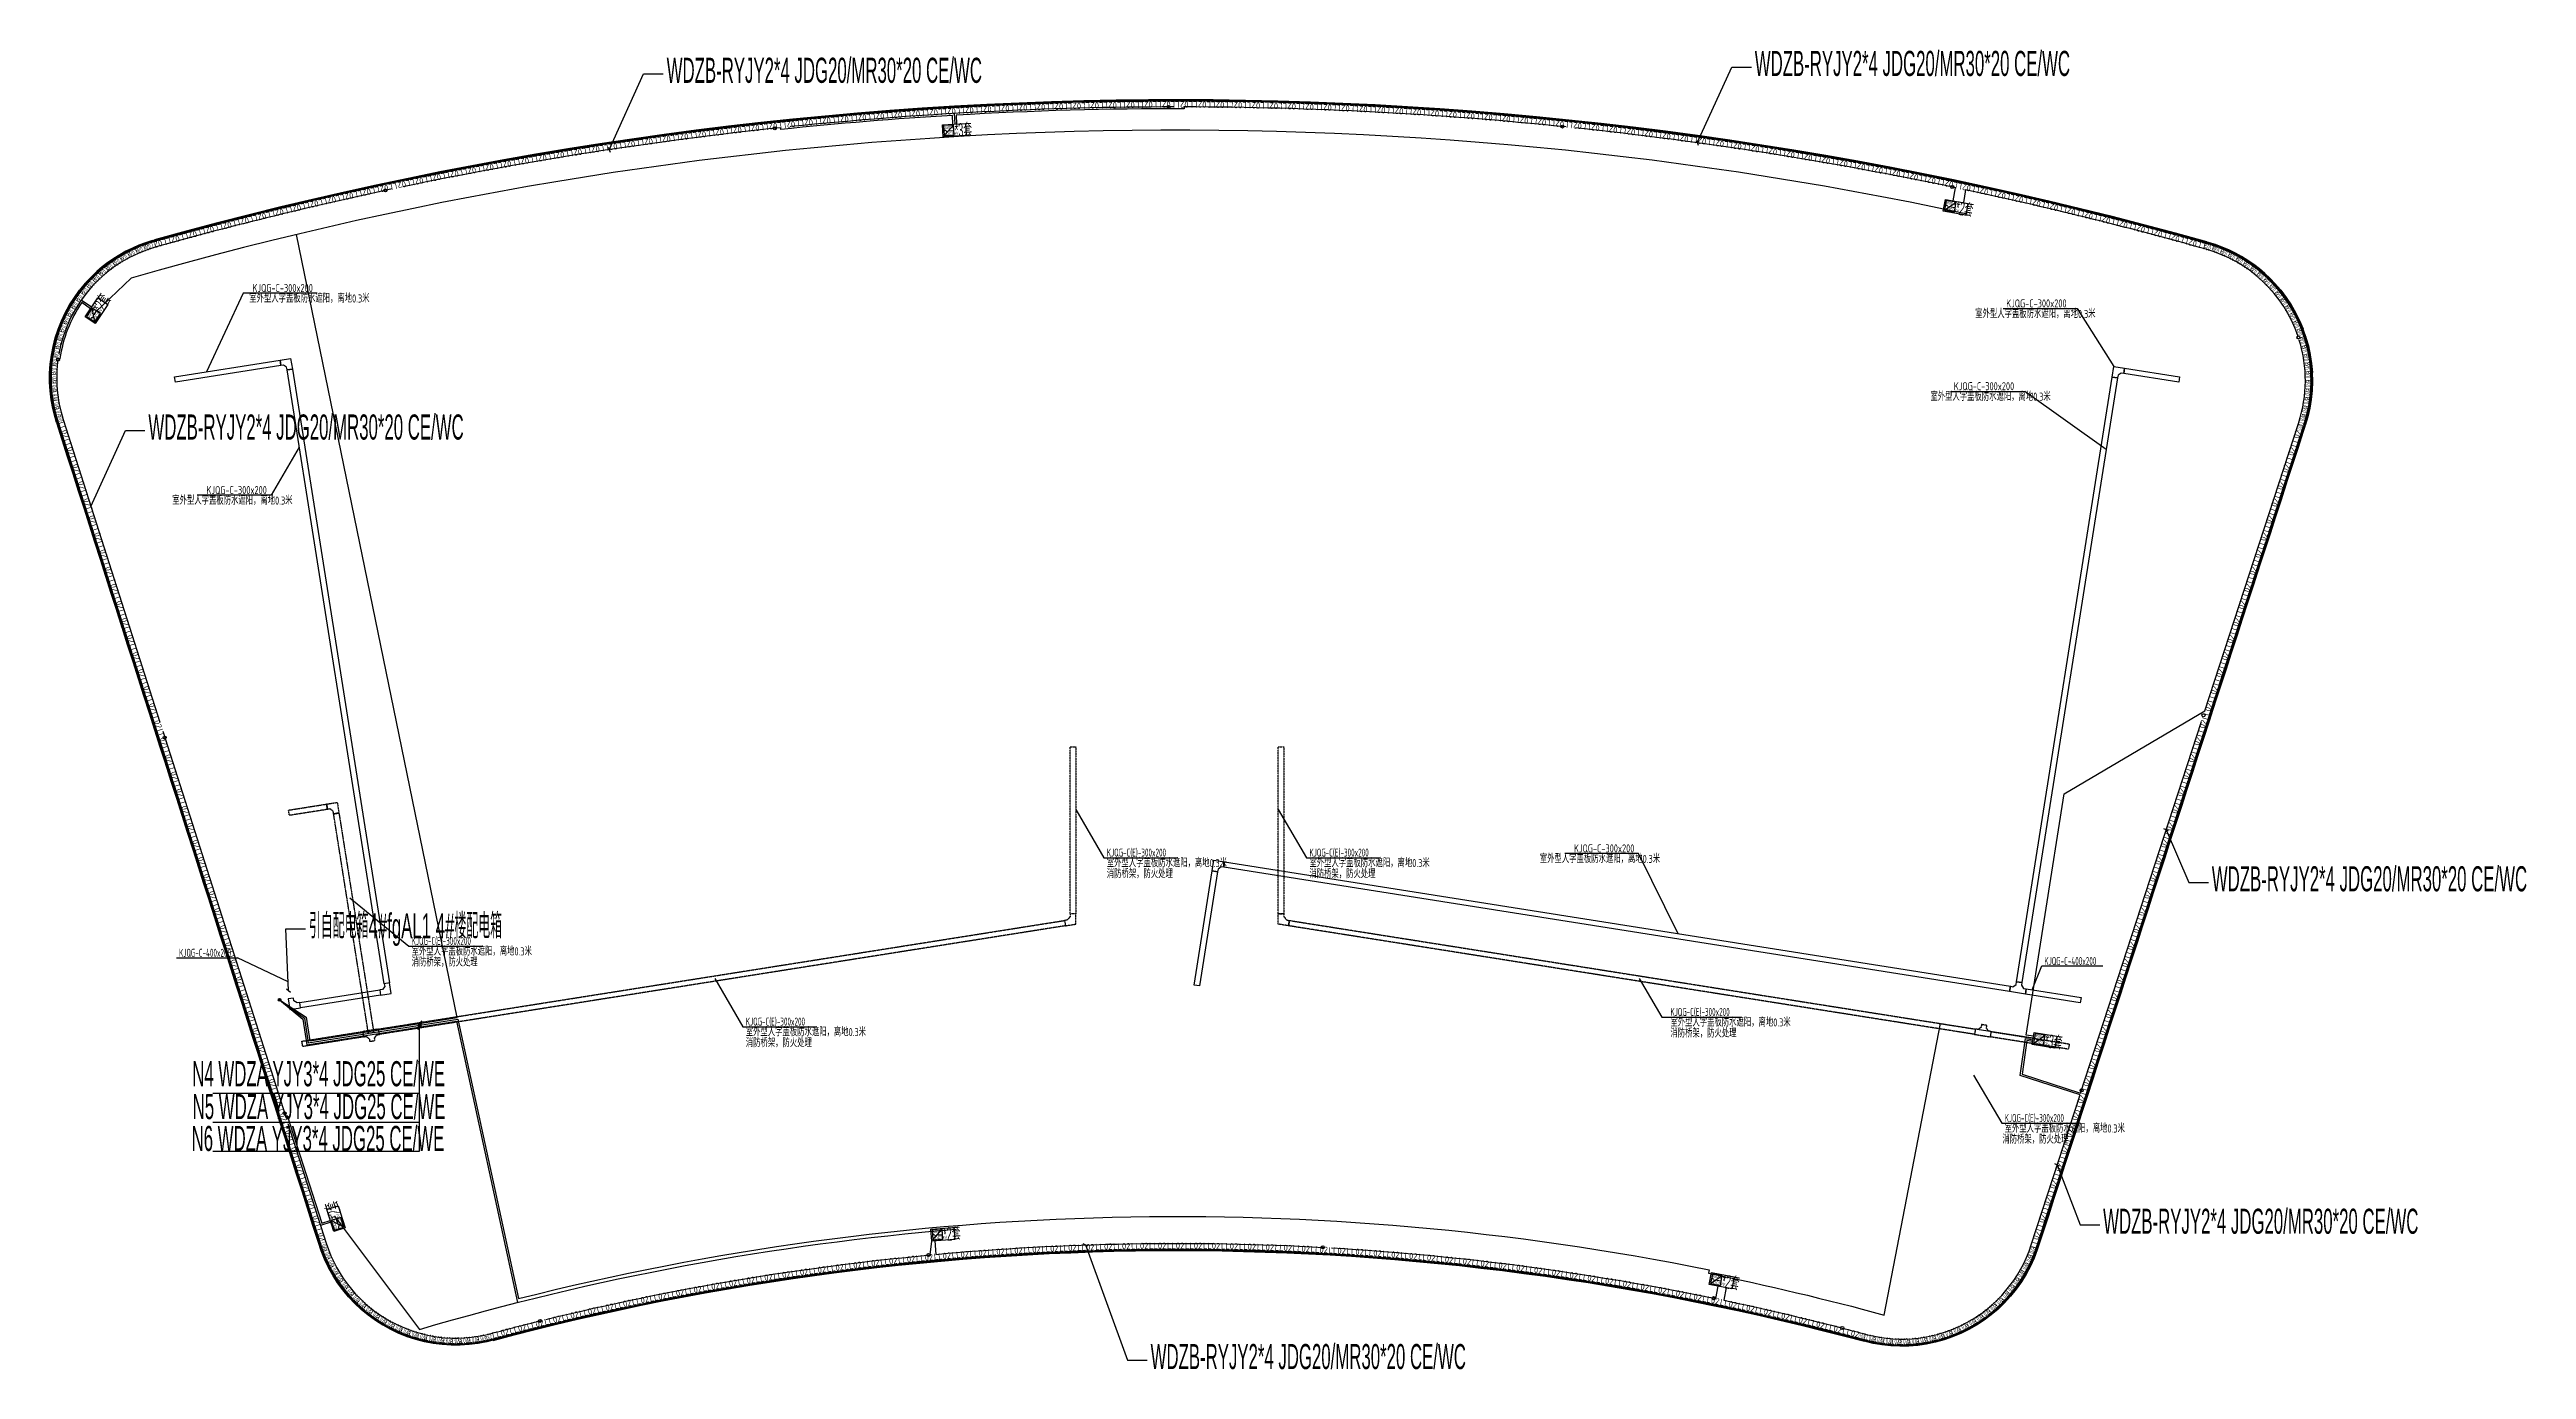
# Model space of a CAD drawing. Header units: inches. Extents: x -443710 to 794989, y 10730 to 123008.
# Drawn here: x 53232 to 191353, y 15478 to 89117 of the extents above; entities that cross this region are included whole.
import ezdxf
from ezdxf import colors
from ezdxf.entities.mleader import LeaderData, LeaderLine
from ezdxf.enums import TextEntityAlignment as Align
from ezdxf.math import Vec2, Vec3

# ---------------------------------------------------------------- set-up
doc = ezdxf.new("R2010")
doc.units = ezdxf.units.IN
doc.header["$MEASUREMENT"] = 0
doc.linetypes.add('DASH', pattern=[0.35, 0.25, -0.1])
doc.layers.get('0').update_dxf_attribs({"color": 253})
for name, color, linetype in [('0-L-灯具', 1, 'Continuous'), ('0-L-电箱', 90, 'Continuous'), ('0-LIGHT-TXT', 90, 'Continuous'), ('0-LL02', 1, 'Continuous'), ('0-开关电源', 3, 'Continuous'), ('CABLETRAY', 4, 'Continuous'), ('CABLETRAY_FIRE', 1, 'DASH'), ('LT-220V', 5, 'Continuous'), ('LT-24V', 4, 'Continuous'), ('电-电力-消防线槽标注', 41, 'Continuous'), ('电-电力-线槽标注', 225, 'Continuous')]:
    doc.layers.add(name, color=color, linetype=linetype)
doc.styles.add('-宋体', font='xd-hzs.shx', dxfattribs={"width": 0.8, "bigfont": 'xd-hztxt.shx'})
doc.styles.add('GBZITI', font='gbenor.shx', dxfattribs={"height": 350, "bigfont": 'gbcbig.shx'})
doc.styles.add('SMDEI', font='smsim.shx', dxfattribs={"width": 0.75, "bigfont": 'smfs.shx'})
doc.styles.get("Standard").update_dxf_attribs({"font": 'arial.ttf'})

msp = doc.modelspace()

# ---------------------------------------------------------------- texts
at = {"layer": '0-LIGHT-TXT', "color": 7, "style": 'SMDEI', "width": 0.5}
for s, p in [('WDZB-RYJY2*4 JDG20/MR30*20 CE/WC', (87646, 87258)), ('WDZB-RYJY2*4 JDG20/MR30*20 CE/WC', (148321, 87642)), ('WDZB-RYJY2*4 JDG20/MR30*20 CE/WC', (58745, 67356)), ('WDZB-RYJY2*4 JDG20/MR30*20 CE/WC', (173807, 42153)), ('引自配电箱4#fgAL1 4#楼配电箱', (67694, 39523)), ('N4 WDZA YJY3*4 JDG25 CE/WE', (61190, 31279)), ('N5 WDZA YJY3*4 JDG25 CE/WE', (61213, 29443)), ('N6 WDZA YJY3*4 JDG25 CE/WE', (61153, 27667)), ('WDZB-RYJY2*4 JDG20/MR30*20 CE/WC', (167746, 23048)), ('WDZB-RYJY2*4 JDG20/MR30*20 CE/WC', (114632, 15498))]:
    msp.add_text(s, height=1400, dxfattribs=at).set_placement(p)
for s, rotation, p in [('*3套', 3.31235, (103735, 84235)), ('*2套', 349.78068, (159479, 79928)), ('*2套', 56.17299, (56188, 74360)), ('*3套', 351, (164450, 33459)), ('*2套', 107.62603, (69562, 24033)), ('*2套', 4.49234, (103102, 22639)), ('*2套', 349.3421, (146435, 20050))]:
    msp.add_text(s, height=750, rotation=rotation, dxfattribs=at).set_placement(p)

# ---------------------------------------------------------------- blocks, each defined once
blk = doc.blocks.new('LL02')
at = {"layer": '0-LL02'}
for points in [[(-500, 80), (500, 80), (500, 0), (-500, 0)], [(-490, 70), (490, 70), (490, 10), (-490, 10)]]:
    blk.add_lwpolyline(points, close=True, dxfattribs=at)
for points in [[(-450, 16), (-450, 63), (-460, 45)], [(-450, 16), (-450, 63), (-440, 45)], [(-375, 16), (-375, 63), (-385, 45)], [(-375, 16), (-375, 63), (-365, 45)], [(-300, 16), (-300, 63), (-310, 45)], [(-300, 16), (-300, 63), (-290, 45)], [(-225, 16), (-225, 63), (-235, 45)], [(-225, 16), (-225, 63), (-215, 45)], [(-150, 16), (-150, 63), (-160, 45)], [(-150, 16), (-150, 63), (-140, 45)], [(-75, 16), (-75, 63), (-85, 45)], [(-75, 16), (-75, 63), (-65, 45)], [(0, 16), (0, 63), (-10, 45)], [(0, 16), (0, 63), (10, 45)], [(75, 16), (75, 63), (65, 45)], [(75, 16), (75, 63), (85, 45)], [(150, 16), (150, 63), (140, 45)], [(150, 16), (150, 63), (160, 45)], [(225, 16), (225, 63), (215, 45)], [(225, 16), (225, 63), (235, 45)], [(300, 16), (300, 63), (290, 45)], [(300, 16), (300, 63), (310, 45)], [(375, 16), (375, 63), (365, 45)], [(375, 16), (375, 63), (385, 45)], [(450, 16), (450, 63), (440, 45)], [(450, 16), (450, 63), (460, 45)]]:
    blk.add_lwpolyline(points, dxfattribs=at)
at = {"layer": '0-LL02', "style": 'GBZITI'}
blk.add_text('LL02', height=350, rotation=360, dxfattribs=at).set_placement((0, 271, 0), align=Align.MIDDLE_CENTER)
blk = doc.blocks.new('LL02a')
at = {"layer": '0-LL02'}
for points in [[(-250, 80), (250, 80), (250, 0), (-250, 0)], [(-240, 70), (240, 70), (240, 10), (-240, 10)]]:
    blk.add_lwpolyline(points, close=True, dxfattribs=at)
for points in [[(-225, 16), (-225, 63), (-235, 45)], [(-225, 16), (-225, 63), (-215, 45)], [(-150, 16), (-150, 63), (-160, 45)], [(-150, 16), (-150, 63), (-140, 45)], [(-75, 16), (-75, 63), (-85, 45)], [(-75, 16), (-75, 63), (-65, 45)], [(0, 16), (0, 63), (-10, 45)], [(0, 16), (0, 63), (10, 45)], [(75, 16), (75, 63), (65, 45)], [(75, 16), (75, 63), (85, 45)], [(150, 16), (150, 63), (140, 45)], [(150, 16), (150, 63), (160, 45)], [(225, 16), (225, 63), (215, 45)], [(225, 16), (225, 63), (235, 45)]]:
    blk.add_lwpolyline(points, dxfattribs=at)
at = {"layer": '0-LL02', "style": 'GBZITI', "width": 0.5}
blk.add_text('LL02a', height=350, rotation=360, dxfattribs=at).set_placement((0, 271, 0), align=Align.MIDDLE_CENTER)
blk = doc.blocks.new('LF01b')
at = {"layer": '0-LL02'}
for points in [[(-150, 80), (150, 80), (150, 0), (-150, 0)], [(-140, 70), (140, 70), (140, 10), (-140, 10)]]:
    blk.add_lwpolyline(points, close=True, dxfattribs=at)
for points in [[(-75, 16), (-75, 63), (-85, 45)], [(-75, 16), (-75, 63), (-65, 45)], [(0, 16), (0, 63), (-10, 45)], [(0, 16), (0, 63), (10, 45)], [(75, 16), (75, 63), (65, 45)], [(75, 16), (75, 63), (85, 45)]]:
    blk.add_lwpolyline(points, dxfattribs=at)
at = {"layer": '0-LL02', "style": 'GBZITI', "width": 0.28}
blk.add_text('LL02b', height=350, rotation=360, dxfattribs=at).set_placement((0, 271, 0), align=Align.MIDDLE_CENTER)
blk = doc.blocks.new('LEDDR01')
at = {"layer": '0-开关电源'}
for p, q in [((-224, 0), (224, 448)), ((19, 205), (198, 205))]:
    blk.add_line(p, q, dxfattribs=at)
blk.add_lwpolyline([(-224, 0), (224, 0), (224, 448), (-224, 448)], close=True, dxfattribs=at)
for centre, start, end in [((-171, 187), 19.47122, 160.52878), ((-81, 219), 199.47122, 340.52878)]:
    blk.add_arc(centre, 47.5, start, end, dxfattribs=at)
at = {"color": 3}
for s, p in [('350W', (-219, 302)), ('DC24V', (-122, 21))]:
    blk.add_text(s, height=120, dxfattribs=at).set_placement(p)
blk = doc.blocks.new('引入')
at = {"layer": '0-L-电箱', "lineweight": -2}
h = blk.add_hatch(color=256, dxfattribs=at)
h.dxf.hatch_style = 1
h.paths.add_polyline_path([(-75, 0, 1), (75, 0, 1)])
blk.add_lwpolyline([(709, -533, 0, 0, 0), (432, -324, 200, 0, 0), (0, 0, 0, 0, 0)], format="xyseb", dxfattribs=at)
blk.add_circle((0, 0), 75, dxfattribs=at)
blk = doc.blocks.new('_Oblique')
at = {"color": 0, "linetype": 'ByBlock', "lineweight": -2}
blk.add_line((-0.5, -0.5), (0.5, 0.5), dxfattribs=at)
blk = doc.blocks.new('A$C57f8a58f')
at = {"layer": 'CABLETRAY'}
for p, q in [((-89544, 44028), (-83660, 44960)), ((-83613, 44663), (-89497, 43731)), ((-83660, 44960), (-83067, 45053)), ((-83660, 44960), (-83613, 44663)), ((-83613, 44663), (-83660, 44960)), ((-83465, 44687), (-83613, 44663)), ((-83293, 44562), (-83465, 44687)), ((-83270, 44414), (-83293, 44562)), ((-83270, 44414), (-82973, 44461)), ((-82973, 44461), (-83270, 44414)), ((-77846, 10171), (-83270, 44414)), ((-83067, 45053), (-82973, 44461)), ((-82973, 44461), (-77550, 10218)), ((18514, 44014), (18608, 44606)), ((18608, 44606), (19201, 44512)), ((19006, 44240), (18834, 44115)), ((19154, 44216), (19006, 44240)), ((19154, 44216), (19201, 44512)), ((19201, 44512), (19154, 44216)), ((22215, 43731), (19154, 44216)), ((19201, 44512), (22262, 44028)), ((-89497, 43731), (-89544, 44028)), ((13171, 10278), (18514, 44014)), ((18810, 43967), (13467, 10231)), ((18810, 43967), (18514, 44014)), ((18514, 44014), (18810, 43967)), ((18834, 44115), (18810, 43967)), ((22262, 44028), (22215, 43731)), ((-31672, 16469), (-31579, 17062)), ((-31579, 17062), (-30986, 16968)), ((-31181, 16695), (-31353, 16570)), ((-31033, 16672), (-31181, 16695)), ((-31033, 16672), (-30986, 16968)), ((-30986, 16968), (-31033, 16672)), ((12781, 9732), (-31033, 16672)), ((-30986, 16968), (12828, 10029)), ((-32682, 10095), (-31672, 16469)), ((-31376, 16422), (-32386, 10048)), ((-31672, 16469), (-31376, 16422)), ((-31376, 16422), (-31672, 16469)), ((-31353, 16570), (-31376, 16422)), ((-82562, 9121), (-78096, 9828)), ((-77947, 9851), (-78096, 9828)), ((-78096, 9828), (-78049, 9532)), ((-78096, 9828), (-78049, 9532)), ((-77823, 10023), (-77947, 9851)), ((-77550, 10218), (-77846, 10171)), ((-77550, 10218), (-77846, 10171)), ((-77846, 10171), (-77823, 10023)), ((-77456, 9626), (-77550, 10218)), ((-32386, 10048), (-32682, 10095)), ((12828, 10029), (12781, 9732)), ((12781, 9732), (12828, 10029)), ((13670, 9592), (12781, 9732)), ((12828, 10029), (12976, 10005)), ((12976, 10005), (13147, 10130)), ((13147, 10130), (13171, 10278)), ((13467, 10231), (13171, 10278)), ((13171, 10278), (13467, 10231)), ((13467, 10231), (13444, 10083)), ((13444, 10083), (13568, 9911)), ((13568, 9911), (13717, 9888)), ((13670, 9592), (13717, 9888)), ((13717, 9888), (13670, 9592)), ((13717, 9888), (16774, 9404)), ((-82905, 9370), (-83201, 9323)), ((-83201, 9323), (-83108, 8730)), ((-83108, 8730), (-82515, 8824)), ((-82882, 9222), (-82905, 9370)), ((-82710, 9097), (-82882, 9222)), ((-82562, 9121), (-82710, 9097)), ((-82515, 8824), (-82562, 9121)), ((-82515, 8824), (-82562, 9121)), ((-78049, 9532), (-82515, 8824)), ((-78049, 9532), (-77456, 9626)), ((16727, 9107), (13670, 9592)), ((16774, 9404), (16727, 9107))]:
    blk.add_line(p, q, dxfattribs=at)
at = {"layer": 'CABLETRAY_FIRE'}
for p, q in [((-39591, 14073), (-39591, 23387)), ((-39591, 23387), (-39291, 23387)), ((-39291, 23387), (-39291, 14073)), ((-27991, 14073), (-27991, 23387)), ((-27991, 23387), (-27691, 23387)), ((-27991, 14073), (-27991, 23387)), ((-27991, 23387), (-27691, 23387)), ((-27691, 23387), (-27691, 14073)), ((-27691, 23387), (-27691, 14073)), ((-83184, 19857), (-81061, 20194)), ((-83137, 19561), (-83184, 19857)), ((-81014, 19897), (-83137, 19561)), ((-81061, 20194), (-80468, 20287)), ((-81061, 20194), (-81014, 19897)), ((-81014, 19897), (-81061, 20194)), ((-80866, 19921), (-81014, 19897)), ((-80694, 19796), (-80866, 19921)), ((-80671, 19648), (-80694, 19796)), ((-80671, 19648), (-80374, 19695)), ((-80374, 19695), (-80671, 19648)), ((-78731, 7400), (-80671, 19648)), ((-80468, 20287), (-80374, 19695)), ((-80374, 19695), (-78435, 7447)), ((-39591, 13923), (-39761, 13724)), ((-39291, 14073), (-39591, 14073)), ((-39291, 14073), (-39591, 14073)), ((-39591, 14073), (-39591, 13923)), ((-39291, 13495), (-39291, 14073)), ((-27691, 14073), (-27991, 14073)), ((-27991, 13495), (-27991, 14073)), ((-27991, 14073), (-27691, 14073)), ((-27691, 14073), (-27991, 14073)), ((-27991, 13495), (-27991, 14073)), ((-27991, 14073), (-27691, 14073)), ((-27691, 14073), (-27691, 13923)), ((-27691, 14073), (-27691, 13923)), ((-27691, 13923), (-27521, 13724)), ((-27691, 13923), (-27521, 13724)), ((-78162, 7642), (-39909, 13701)), ((-39862, 13404), (-78115, 7346)), ((-39761, 13724), (-39909, 13701)), ((-39909, 13701), (-39862, 13404)), ((-39909, 13701), (-39862, 13404)), ((-39862, 13404), (-39291, 13495)), ((-27420, 13404), (-27991, 13495)), ((-27420, 13404), (-27991, 13495)), ((-27521, 13724), (-27373, 13701)), ((-27521, 13724), (-27373, 13701)), ((-27373, 13701), (-27420, 13404)), ((-27373, 13701), (-27420, 13404)), ((-27420, 13404), (-27373, 13701)), ((10833, 7346), (-27420, 13404)), ((-27373, 13701), (10879, 7642)), ((-82440, 6964), (-79051, 7501)), ((-82393, 6668), (-82440, 6964)), ((-79004, 7205), (-82393, 6668)), ((-78162, 7642), (-79051, 7501)), ((-79051, 7501), (-79004, 7205)), ((-79051, 7501), (-79004, 7205)), ((-79004, 7205), (-78856, 7229)), ((-78856, 7229), (-78684, 7104)), ((-78435, 7447), (-78731, 7400)), ((-78684, 7104), (-78660, 6956)), ((-78660, 6956), (-78364, 7003)), ((-78388, 7151), (-78263, 7322)), ((-78364, 7003), (-78388, 7151)), ((-78263, 7322), (-78115, 7346)), ((-78115, 7346), (-78162, 7642)), ((-78115, 7346), (-78162, 7642)), ((10879, 7642), (10833, 7346)), ((10879, 7642), (10833, 7346)), ((10833, 7346), (11721, 7205)), ((11028, 7619), (10879, 7642)), ((11199, 7743), (11028, 7619)), ((11223, 7892), (11199, 7743)), ((11519, 7845), (11223, 7892)), ((11496, 7696), (11519, 7845)), ((11620, 7525), (11496, 7696)), ((11768, 7501), (11620, 7525)), ((11721, 7205), (11768, 7501)), ((11721, 7205), (11768, 7501)), ((16067, 6517), (11721, 7205)), ((11768, 7501), (16114, 6813)), ((16114, 6813), (16067, 6517))]:
    blk.add_line(p, q, dxfattribs=at)
at = {"layer": '电-电力-消防线槽标注'}
for p, q in [((-39291, 19887), (-37721, 17202)), ((-27991, 19887), (-26421, 17202)), ((-37721, 17202), (-33601, 17202)), ((-26421, 17202), (-22301, 17202)), ((-79776, 14958), (-76484, 12273)), ((-76484, 12273), (-72363, 12273)), ((-59422, 10458), (-57851, 7773)), ((-7861, 10458), (-6606, 8313)), ((-6606, 8313), (-2170, 8313)), ((-57851, 7773), (-53731, 7773)), ((10777, 5078), (12347, 2393)), ((12347, 2393), (16467, 2393))]:
    blk.add_line(p, q, dxfattribs=at)
at = {"layer": '电-电力-线槽标注'}
for p, q in [((-85712, 48699), (-87766, 44309)), ((-81592, 48699), (-85712, 48699)), ((12434, 47837), (16554, 47837)), ((16554, 47837), (18608, 44606)), ((9511, 43219), (13631, 43219)), ((18179, 39978), (13631, 43219)), ((-82588, 40111), (-84158, 37426)), ((-84158, 37426), (-88279, 37426)), ((-7901, 17435), (-12021, 17435)), ((-5704, 12964), (-7901, 17435)), ((-89429, 11624), (-86026, 11624)), ((-83202, 10286), (-86026, 11624)), ((14041, 9826), (14589, 11164)), ((14589, 11164), (17992, 11164))]:
    blk.add_line(p, q, dxfattribs=at)
at = {"layer": '电-电力-消防线槽标注', "style": '-宋体'}
for s, width, p in [('室外型人字盖板防水遮阳，离地0.3米', 0.7, (-37557, 16678)), ('KJQG-C(E)-300x200', 0.6, (-37557, 17264)), ('室外型人字盖板防水遮阳，离地0.3米', 0.7, (-26257, 16678)), ('KJQG-C(E)-300x200', 0.6, (-26257, 17264)), ('消防桥架，防火处理', 0.7, (-37557, 16068)), ('消防桥架，防火处理', 0.7, (-26257, 16068)), ('KJQG-C(E)-300x200', 0.6, (-76320, 12335)), ('消防桥架，防火处理', 0.7, (-76320, 11139)), ('室外型人字盖板防水遮阳，离地0.3米', 0.7, (-76320, 11749)), ('KJQG-C(E)-300x200', 0.6, (-57688, 7835)), ('室外型人字盖板防水遮阳，离地0.3米', 0.7, (-6127, 7788)), ('KJQG-C(E)-300x200', 0.6, (-6127, 8375)), ('消防桥架，防火处理', 0.7, (-57688, 6639)), ('室外型人字盖板防水遮阳，离地0.3米', 0.7, (-57688, 7249)), ('消防桥架，防火处理', 0.7, (-6127, 7178)), ('KJQG-C(E)-300x200', 0.6, (12511, 2455)), ('消防桥架，防火处理', 0.7, (12386, 1257, -600)), ('室外型人字盖板防水遮阳，离地0.3米', 0.7, (12511, 1869))]:
    blk.add_text(s, height=450, rotation=0, dxfattribs=dict(at, width=width)).set_placement(p)
at = {"layer": '电-电力-线槽标注', "style": '-宋体', "width": 0.7}
for s, p in [('室外型人字盖板防水遮阳，离地0.3米', (-85375, 48174)), ('KJQG-C-300x200', (-85196, 48761)), ('KJQG-C-300x200', (12597, 47900)), ('室外型人字盖板防水遮阳，离地0.3米', (10871, 47313)), ('室外型人字盖板防水遮阳，离地0.3米', (8372, 42695)), ('KJQG-C-300x200', (9675, 43281)), ('室外型人字盖板防水遮阳，离地0.3米', (-89668, 36901)), ('KJQG-C-300x200', (-87763, 37488)), ('室外型人字盖板防水遮阳，离地0.3米', (-13410, 16910)), ('KJQG-C-300x200', (-11505, 17497))]:
    blk.add_text(s, height=450, dxfattribs=at).set_placement(p)
at = {"layer": '电-电力-线槽标注', "style": '-宋体', "width": 0.6}
for p in [(-89291, 11672), (14726, 11212)]:
    blk.add_text('KJQG-C-400x200', height=450, rotation=0, dxfattribs=at).set_placement(p)

# ---------------------------------------------------------------- linework, layer by layer
at = {"color": 4}
for points in [[(173531, 78380, 0.1376421), (59090, 78496, 0.1377205)], [(58975, 78464, 0.4209192), (53610, 68356, 0.4244115)], [(179016, 68140, 0.4269567), (173614, 78356)], [(77966, 17102, -0.1317724), (154436, 17049, 34359738368000.578125)]]:
    msp.add_lwpolyline(points, format="xyb", dxfattribs=at)
for points in [[(53634, 68295), (53634, 68295), (68224, 22566)], [(164073, 22156), (179016, 68140)]]:
    msp.add_lwpolyline(points, dxfattribs=at)
at = {"layer": '0-LIGHT-TXT', "color": 7}
for points in [[(103025, 84916), (104302, 84990), (104341, 84319), (103064, 84245)], [(158948, 80756), (160208, 80529), (160089, 79868), (158829, 80095)], [(55217, 74205), (55929, 75268), (56487, 74894), (55775, 73831)], [(163901, 34276), (165165, 34075), (165060, 33412), (163796, 33612)], [(69078, 23176), (68690, 24396), (69331, 24599), (69718, 23380)], [(102378, 23305), (103654, 23405), (103707, 22736), (102431, 22635)], [(145911, 20881), (147168, 20645), (147044, 19985), (145787, 20221)]]:
    msp.add_lwpolyline(points, close=True, dxfattribs=at)
for points in [[(73989, 34924), (73748, 34645)], [(73989, 34823), (73748, 34544)], [(73989, 34723), (73748, 34444)], [(73868, 27654), (73868, 27654), (73868, 34784)], [(62337, 30885), (73868, 30885)], [(62337, 29270), (73868, 29270)], [(62337, 27654), (73868, 27654)]]:
    msp.add_lwpolyline(points, dxfattribs=at)
at = {"layer": '0-LL02', "color": 4}
for points in [[(115937, 85914, 0.0253285), (94561, 84814, 0.0253285)], [(137803, 84797, 0.0252347), (116508, 85914), (116508, 85814, 0.0150672), (103781, 85454), (103809, 84961)], [(103610, 84950), (103581, 85443, 0.0113539), (94018, 84657), (94008, 84756, 0.0252364), (72938, 81460, 0.0252364)], [(159389, 80677), (159521, 81407, 0.0253971), (138320, 84743, 0.0253971)], [(72344, 81336, 0.016027), (59185, 78108, 0.287139), (53754, 72147, 0.287139)], [(178618, 73113, 0.2467315), (173487, 77977, 0.0163343), (160081, 81289), (159952, 80575)], [(55516, 74655), (55024, 74998, 0.1133896), (53809, 71867), (53711, 71881)], [(53711, 71881, 0.1137855), (53991, 68478), (59383, 51584)], [(66525, 29205), (68658, 22520, 0.4003466), (77862, 17488, -0.0047964), (80612, 18196, -0.0047964)], [(80903, 18267, -0.0370525), (102337, 21866), (102431, 22635)], [(102595, 22648), (102654, 21902, -0.0365968), (124287, 22288, -0.0365968)], [(124722, 22263, -0.0365552), (146147, 19432), (146278, 20129)], [(146732, 20043), (146599, 19338, -0.0112477), (153082, 17820)]]:
    msp.add_lwpolyline(points, format="xyb", dxfattribs=at)
for points in [[(103675, 85548), (103710, 84956)], [(55573, 74737), (54999, 75137)], [(59542, 51086), (66391, 29624), (66486, 29655), (68408, 23634), (68884, 23786)], [(68914, 23691), (68343, 23508)]]:
    msp.add_lwpolyline(points, dxfattribs=at)
at = {"layer": '0-LL02'}
for centre in [(115633, 85914), (93676, 84721), (137596, 84819), (159327, 81448), (71961, 81254), (53701, 71811), (178638, 73052), (173342, 51973), (59654, 50733), (166544, 31050), (66343, 29774), (124228, 22291), (102252, 21864), (146024, 19458), (80582, 18188), (153201, 17789)]:
    msp.add_circle(centre, 85.7, dxfattribs=at)
at = {"layer": 'LT-220V'}
for points in [[(160173, 79940, 0.1237801), (57781, 76357), (55839, 74497)], [(66062, 36106), (67448, 35082), (67654, 33705), (76002, 35019), (79382, 19434, -0.1124564), (145772, 21041), (145732, 20845, -0.0168705), (155531, 18514), (158676, 34786), (163853, 33974)], [(69122, 24033), (73866, 17715, -0.0510942), (103782, 23305)]]:
    msp.add_lwpolyline(points, format="xyb", dxfattribs=at)
for points in [[(66062, 36106), (67541, 35138), (67738, 33819), (75964, 35114), (66997, 78795)], [(66062, 36106), (67356, 35026), (67570, 33590), (75925, 34906), (79327, 19217)]]:
    msp.add_lwpolyline(points, dxfattribs=at)
at = {"layer": 'LT-24V', "color": 4}
for points in [[(163868, 34072), (163447, 34138), (165565, 47591), (173425, 52227), (178652, 68314, 0.1547581), (178684, 72908, 0.1547581)], [(153201, 17789, -0.0023402), (154540, 17436, 0.3992271), (163742, 22426), (166461, 30794), (163116, 31881), (163416, 33940), (163838, 33875)]]:
    msp.add_lwpolyline(points, format="xyb", dxfattribs=at)
msp.add_lwpolyline([(163820, 33776), (163498, 33826), (163227, 31950), (166492, 30889), (173227, 51620)], dxfattribs=at)

# ---------------------------------------------------------------- block references
msp.add_blockref('A$C57f8a58f', (149744, 26827))
at = {"layer": '0-L-灯具', "rotation": 82.90987147356023}
msp.add_blockref('引入', (66062, 36106), dxfattribs=at)
at = {"layer": '0-LL02'}
for name, p, rotation in [('LL02', (98778, 85604), 184.6926367240604), ('LL02', (99775, 85683), 184.422114213583), ('LL02', (100772, 85758), 184.1515917031055), ('LL02', (101770, 85828), 183.8810691926281), ('LL02', (102768, 85893), 183.6105466821506), ('LL02', (103766, 85954), 183.3400241716719), ('LL02', (104764, 86010), 183.0695016611943), ('LL02', (105763, 86061), 182.7989791507169), ('LL02', (106762, 86107), 182.5284566402381), ('LL02', (107761, 86149), 182.257934129758), ('LL02', (108760, 86186), 181.9874116192792), ('LL02', (109760, 86218), 181.716889108803), ('LL02', (110759, 86246), 181.4463665983256), ('LL02', (111759, 86269), 181.175844087848), ('LL02', (112759, 86287), 180.9053215773693), ('LL02', (113759, 86300), 180.6347990668918), ('LL02', (114759, 86309), 180.3642765564171), ('LL02', (115759, 86313), 180.0937540459396), ('LL02', (116759, 86312), 179.8232315354608), ('LL02', (117759, 86307), 179.5527090249821), ('LL02', (118759, 86297), 179.2821865145019), ('LL02', (119759, 86282), 179.0116640040231), ('LL02', (120759, 86262), 178.7411414935456), ('LL02', (121758, 86238), 178.4706189830117), ('LL02', (122758, 86209), 178.2000964725329), ('LL02', (123757, 86175), 177.929573962054), ('LL02', (124756, 86137), 177.6590514515766), ('LL02', (125756, 86093), 177.3885289410978), ('LL02', (126754, 86045), 177.118006430619), ('LL02', (127753, 85993), 176.8474839201402), ('LL02', (128751, 85935), 176.5769614096614), ('LL02', (129749, 85873), 176.3064388991826), ('LL02', (130747, 85807), 176.0359163887024), ('LL02', (131745, 85735), 175.765393878225), ('LL02', (132742, 85659), 175.4948713677475), ('LL02', (86853, 84284), 187.9389068497831), ('LL02', (87844, 84420), 187.6683843393057), ('LL02', (88835, 84551), 187.3978618288296), ('LL02', (89827, 84677), 187.1273393183549), ('LL02', (90819, 84799), 186.8568168078787), ('LL02', (91813, 84916), 186.5862942974013), ('LL02', (92806, 85028), 186.3157717869238), ('LL02', (93800, 85136), 186.0452492764437), ('LL02', (94795, 85239), 185.7747267659649), ('LL02', (95790, 85337), 185.5042042554888), ('LL02', (96786, 85431), 185.233681745014), ('LL02', (97782, 85520), 184.9631592345379), ('LL02', (133738, 85578), 175.2243488572687), ('LL02', (134735, 85492), 174.9538263467912), ('LL02', (135731, 85402), 174.6833038363151), ('LL02', (136726, 85307), 174.4127813258377), ('LL02', (137721, 85207), 174.1422588153602), ('LL02', (138716, 85103), 173.8717363048828), ('LL02', (139710, 84994), 173.601213794404), ('LL02', (140703, 84880), 173.3306912839238), ('LL02', (141696, 84761), 173.0601687734463), ('LL02', (142689, 84638), 172.7896462629676), ('LL02', (143680, 84510), 172.5191237524874), ('LL02', (144671, 84378), 172.2486012420086), ('LL02', (145662, 84241), 171.9780787315311), ('LL02', (77968, 82852), 190.3736094441392), ('LL02', (78952, 83030), 190.1030869336618), ('LL02', (79937, 83203), 189.8325644231829), ('LL02', (80923, 83371), 189.5620419127028), ('LL02', (81909, 83535), 189.2915194022254), ('LL02', (82897, 83694), 189.0209968917505), ('LL02', (83885, 83849), 188.7504743812745), ('LL02', (84873, 83998), 188.4799518707381), ('LL02', (85863, 84144), 188.2094293602593), ('LL02', (146652, 84099), 171.7075562210523), ('LL02', (147641, 83952), 171.4370337105722), ('LL02', (148630, 83801), 171.1665112000934), ('LL02', (149617, 83645), 170.8959886896172), ('LL02', (150604, 83484), 170.6254661791385), ('LL02', (151591, 83319), 170.3549436686596), ('LL02', (152576, 83149), 170.0844211581795), ('LL02', (153561, 82975), 169.8138986477007), ('LL02', (154545, 82796), 169.5433761372246), ('LL02', (71105, 81478), 192.2672670174868), ('LL02', (72082, 81688), 191.9967445070093), ('LL02', (73061, 81894), 191.7262219965305), ('LL02', (74041, 82095), 191.4556994860518), ('LL02', (75021, 82291), 191.1851769755729), ('LL02', (76003, 82483), 190.9146544650955), ('LL02', (76985, 82670), 190.6441319546167), ('LL02', (155527, 82612), 169.2728536267485), ('LL02', (156510, 82423), 169.0023311162724), ('LL02', (157491, 82230), 168.7318086057936), ('LL02', (158471, 82032), 168.4612860953148), ('LL02', (159450, 81830), 168.1907635848346), ('LL02', (160429, 81623), 167.9202410743558), ('LL02', (161406, 81411), 167.649718563877), ('LL02', (65260, 80121), 193.8904020803515), ('LL02', (66232, 80358), 193.6198795698727), ('LL02', (67204, 80591), 193.3493570593953), ('LL02', (68178, 80820), 193.0788345489192), ('LL02', (69152, 81044), 192.8083120384417), ('LL02', (70128, 81263), 192.5377895279642), ('LL02', (162382, 81195), 167.3791960533995), ('LL02', (163358, 80974), 167.1086735429207), ('LL02', (164332, 80749), 166.8381510324419), ('LL02', (165305, 80519), 166.5676285219672), ('LL02', (166277, 80284), 166.2971060114911), ('LL02', (167248, 80045), 166.0265835010163), ('LL02', (59457, 78598), 195.5135371432204), ('LL02', (60421, 78863), 195.2430146327429), ('LL02', (61387, 79124), 194.9724921222654), ('LL02', (62353, 79380), 194.701969611788), ('LL02', (63321, 79631), 194.4314471013091), ('LL02', (64290, 79878), 194.1609245908303), ('LL02', (168218, 79801), 165.7560609905388), ('LL02', (169187, 79553), 165.48553848006), ('LL02', (170154, 79300), 165.2150159695826), ('LL02', (171120, 79043), 164.9444934591052), ('LL02', (172085, 78781), 164.6739709486277), ('LL02a', (56523, 77251), 216.0945960227781), ('LL02a', (56936, 77533), 212.5141039518653), ('LL02a', (57365, 77788), 208.9336118809528), ('LL02a', (57810, 78016), 205.3531198100402), ('LL02a', (58268, 78215), 201.7726277391278), ('LL02a', (58738, 78386), 198.1921356682152), ('LL02', (173049, 78514), 164.4034484381502), ('LL02a', (173770, 78306), 162.9305620651392), ('LL02a', (174243, 78145), 159.349701114948), ('LL02a', (174705, 77954), 155.7688401647566), ('LL02a', (175154, 77735), 152.1879792145653), ('LL02a', (175588, 77488), 148.6071182643738), ('LL02a', (176006, 77215), 145.0262573141824), ('LL02a', (55071, 75885), 230.4165643064283), ('LL02a', (55401, 76260), 226.8360722355158), ('LL02a', (55754, 76614), 223.2555801646033), ('LL02a', (56129, 76945), 219.6750880936906), ('LL02a', (176407, 76916), 141.445396363991), ('LL02a', (176787, 76592), 137.8645354137996), ('LL02a', (177147, 76246), 134.2836744636085), ('LL02a', (177485, 75877), 130.702813513417), ('LL02a', (54229, 74648), 241.1580405191659), ('LL02a', (54483, 75077), 237.5775484482534), ('LL02a', (54764, 75491), 233.9970563773409), ('LL02a', (177799, 75488), 127.1219525632256), ('LL02a', (178088, 75081), 123.5410916130343), ('LL02a', (178351, 74656), 119.960230662843), ('LL02a', (53632, 73275), 251.8995167319037), ('LL02a', (53802, 73744), 248.3190246609911), ('LL02a', (54001, 74203), 244.7385325900785), ('LL02a', (178587, 74215), 116.3793697126517), ('LL02a', (178795, 73761), 112.7985087624604), ('LL02a', (178974, 73295), 109.2176478122692), ('LL02a', (53302, 71814), 262.6409929446414), ('LL02a', (53381, 72308), 259.0605008737289), ('LL02a', (53492, 72795), 255.4800088028164), ('LL02a', (179124, 72818), 105.6367868620778), ('LL02a', (179243, 72333), 102.0559259118864), ('LL02a', (179332, 71841), 98.47506496169505), ('LL02a', (53236, 70818), 269.8019770864665), ('LL02a', (53249, 70318), 273.3824691573791), ('LL02a', (53253, 71317), 266.2214850155539), ('LL02a', (179391, 71345), 94.8942040115037), ('LL02a', (179414, 70346), 87.7324821111212), ('LL02a', (179418, 70846), 91.31334306131241), ('LL02a', (53294, 69821), 276.9629612282917), ('LL02a', (53370, 69327), 280.5434532992042), ('LL02a', (53477, 68839), 284.1239453701167), ('LL02a', (179215, 68862), 76.98989926054715), ('LL02a', (179312, 69353), 80.57076021073847), ('LL02a', (179378, 69848), 84.15162116092988), ('LF01b', (53583, 68453), 287.6834465187172), ('LL02', (53786, 67819), 287.6952772591218), ('LL02', (178753, 67331), 71.99807704540152), ('LF01b', (178954, 67949), 71.99822536290189), ('LL02a', (179087, 68379), 73.40903831035573), ('LL02', (54090, 66866), 287.6952772591218), ('LL02', (54394, 65914), 287.6952772591218), ('LL02', (178444, 66379), 71.99807704540152), ('LL02', (54698, 64961), 287.6952772591218), ('LL02', (177826, 64477), 71.99807704540152), ('LL02', (178135, 65428), 71.99807704540152), ('LL02', (55002, 64008), 287.6952772591218), ('LL02', (55306, 63055), 287.6952772591218), ('LL02', (177517, 63526), 71.99807704540152), ('LL02', (55610, 62103), 287.6952772591218), ('LL02', (176899, 61624), 71.99807704540152), ('LL02', (177208, 62575), 71.99807704540152), ('LL02', (55913, 61150), 287.6952772591218), ('LL02', (56217, 60197), 287.6952772591218), ('LL02', (176589, 60673), 71.99807704540152), ('LL02', (56521, 59245), 287.6952772591218), ('LL02', (176280, 59722), 71.99807704540152), ('LL02', (56825, 58292), 287.6952772591218), ('LL02', (175662, 57820), 71.99807704540152), ('LL02', (175971, 58771), 71.99807704540152), ('LL02', (57129, 57339), 287.6952772591218), ('LL02', (57433, 56387), 287.6952772591218), ('LL02', (175353, 56869), 71.99807704540152), ('LL02', (57737, 55434), 287.6952772591218), ('LL02', (174735, 54967), 71.99807704540152), ('LL02', (175044, 55918), 71.99807704540152), ('LL02', (58041, 54481), 287.6952772591218), ('LL02', (58345, 53529), 287.6952772591218), ('LL02', (174426, 54016), 71.99807704540152), ('LL02', (58649, 52576), 287.6952772591218), ('LL02', (173808, 52114), 71.99807704540152), ('LL02', (174117, 53065), 71.99807704540152), ('LL02', (58953, 51623), 287.6952772591218), ('LL02', (59257, 50671), 287.6952772591218), ('LL02', (173499, 51163), 71.99807704540152), ('LL02', (59561, 49718), 287.6952772591218), ('LL02', (172881, 49261), 71.99807704540152), ('LL02', (173190, 50212), 71.99807704540152), ('LL02', (59865, 48765), 287.6952772591218), ('LL02', (60169, 47813), 287.6952772591218), ('LL02', (172572, 48310), 71.99807704540152), ('LL02', (60473, 46860), 287.6952772591218), ('LL02', (171954, 46408), 71.99807704540152), ('LL02', (172263, 47359), 71.99807704540152), ('LL02', (60777, 45907), 287.6952772591218), ('LL02', (171645, 45456), 71.99807704540152), ('LL02', (61081, 44954), 287.6952772591218), ('LL02', (61385, 44002), 287.6952772591218), ('LL02', (171336, 44505), 71.99807704540152), ('LL02', (61689, 43049), 287.6952772591218), ('LL02', (170718, 42603), 71.99807704540152), ('LL02', (171027, 43554), 71.99807704540152), ('LL02', (61993, 42096), 287.6952772591218), ('LL02', (62297, 41144), 287.6952772591218), ('LL02', (170409, 41652), 71.99807704540152), ('LL02', (62600, 40191), 287.6952772591218), ('LL02', (169790, 39750), 71.99807704540152), ('LL02', (170099, 40701), 71.99807704540152), ('LL02', (62904, 39238), 287.6952772591218), ('LL02', (63208, 38286), 287.6952772591218), ('LL02', (169481, 38799), 71.99807704540152), ('LL02', (63512, 37333), 287.6952772591218), ('LL02', (168863, 36897), 71.99807704540152), ('LL02', (169172, 37848), 71.99807704540152), ('LL02', (63816, 36380), 287.6952772591218), ('LL02', (64120, 35428), 287.6952772591218), ('LL02', (168554, 35946), 71.99807704540152), ('LL02', (64424, 34475), 287.6952772591218), ('LL02', (167936, 34044), 71.99807704540152), ('LL02', (168245, 34995), 71.99807704540152), ('LL02', (64728, 33522), 287.6952772591218), ('LL02', (65032, 32570), 287.6952772591218), ('LL02', (167627, 33093), 71.99807704540152), ('LL02', (65336, 31617), 287.6952772591218), ('LL02', (167009, 31191), 71.99807704540152), ('LL02', (167318, 32142), 71.99807704540152), ('LL02', (65640, 30664), 287.6952772591218), ('LL02', (166700, 30240), 71.99807704540152), ('LL02', (65944, 29711), 287.6952772591218), ('LL02', (66248, 28759), 287.6952772591218), ('LL02', (166391, 29289), 71.99807704540152), ('LL02', (66552, 27806), 287.6952772591218), ('LL02', (165773, 27387), 71.99807704540152), ('LL02', (166082, 28338), 71.99807704540152), ('LL02', (66856, 26853), 287.6952772591218), ('LL02', (67160, 25901), 287.6952772591218), ('LL02', (165464, 26436), 71.99807704540152), ('LL02', (67464, 24948), 287.6952772591218), ('LL02', (164846, 24533), 71.99807704540152), ('LL02', (165155, 25484), 71.99807704540152), ('LL02', (67768, 23995), 287.6952772591218), ('LL02', (68072, 23043), 287.6952772591218), ('LL02', (164537, 23582), 71.99807704540152), ('LL02a', (68302, 22329), 288.2506787617252), ('LL02a', (68473, 21859), 291.8301278205612), ('LL02', (104042, 21620), 4.686991297804646), ('LL02', (105038, 21698), 4.298808509775784), ('LL02', (106036, 21769), 3.910625721748801), ('LL02', (107034, 21834), 3.522442933719941), ('LL02', (108032, 21892), 3.13426014569108), ('LL02', (109031, 21944), 2.746077357663158), ('LL02', (110030, 21988), 2.357894569634299), ('LL02', (111029, 22026), 1.969711781606375), ('LL02', (112029, 22057), 1.581528993578454), ('LL02', (113028, 22081), 1.193346205550532), ('LL02', (114028, 22099), 0.8051634175216719), ('LL02', (115028, 22109), 0.4169806294928113), ('LL02', (116028, 22113), 0.02879784146395042), ('LL02', (117028, 22110), 359.6406150534351), ('LL02', (118028, 22101), 359.2524322654072), ('LL02', (119028, 22084), 358.8642494773792), ('LL02', (120028, 22061), 358.4760666893513), ('LL02', (121027, 22031), 358.0878839013234), ('LL02', (122026, 21994), 357.6997011132964), ('LL02', (123025, 21951), 357.3115183252694), ('LL02', (124024, 21900), 356.9233355372415), ('LL02', (125023, 21843), 356.5351527492117), ('LL02', (126021, 21780), 356.1469699611828), ('LL02', (127018, 21709), 355.758787173154), ('LL02', (128015, 21632), 355.3706043851261), ('LL02a', (163984, 21922), 69.10008291533727), ('LL02', (164228, 22631), 71.99807704540152), ('LL02a', (68673, 21402), 295.4095768793973), ('LL02a', (68902, 20957), 298.9890259382335), ('LL02a', (69157, 20528), 302.5684749970696), ('LL02', (93122, 20313), 8.957001966117417), ('LL02', (94110, 20466), 8.568819178089495), ('LL02', (95100, 20611), 8.180636390061572), ('LL02', (96090, 20750), 7.792453602032709), ('LL02', (97081, 20882), 7.40427081400385), ('LL02', (98073, 21008), 7.016088025975927), ('LL02', (99066, 21127), 6.627905237947068), ('LL02', (100060, 21239), 6.239722449920086), ('LL02', (101054, 21344), 5.851539661892165), ('LL02', (102049, 21443), 5.463356873863305), ('LL02', (103045, 21534), 5.075174085833505), ('LL02', (129011, 21548), 354.9824215970982), ('LL02', (130007, 21457), 354.5942388090702), ('LL02', (131003, 21359), 354.2060560210423), ('LL02', (131997, 21255), 353.8178732330144), ('LL02', (132991, 21144), 353.4296904449865), ('LL02', (133984, 21026), 353.0415076569595), ('LL02', (134976, 20902), 352.6533248689325), ('LL02', (135967, 20770), 352.2651420809055), ('LL02', (136958, 20632), 351.8769592928776), ('LL02', (137947, 20488), 351.4887765048488), ('LL02', (138936, 20336), 351.1005937168218), ('LL02a', (163321, 20580), 58.35712425663395), ('LL02a', (163570, 21013), 61.93811047620171), ('LL02a', (163791, 21461), 65.51909669576949), ('LL02a', (69439, 20115), 306.1479240559057), ('LL02a', (69747, 19721), 309.7273731147418), ('LL02a', (70078, 19347), 313.3068221735779), ('LL02a', (70432, 18994), 316.8862712324139), ('LL02', (85257, 18854), 12.06246427034079), ('LL02', (86236, 19060), 11.67428148231193), ('LL02', (87216, 19259), 11.28609869428401), ('LL02', (88197, 19451), 10.89791590625609), ('LL02', (89180, 19637), 10.50973311822816), ('LL02', (90164, 19816), 10.12155033020024), ('LL02', (91149, 19988), 9.73336754217326), ('LL02', (92135, 20154), 9.345184754145334), ('LL02', (139923, 20178), 350.7124109287938), ('LL02', (140910, 20014), 350.3242281407649), ('LL02', (141895, 19842), 349.9360453527361), ('LL02', (142879, 19664), 349.5478625647073), ('LL02', (143862, 19479), 349.1596797766794), ('LL02', (144843, 19288), 348.7714969886524), ('LL02', (145823, 19090), 348.3833142006235), ('LL02', (146802, 18885), 347.9951314125937), ('LL02a', (162072, 19026), 44.03317937836286), ('LL02a', (162420, 19385), 47.61416559793062), ('LL02a', (162745, 19764), 51.19515181749839), ('LL02a', (163046, 20163), 54.77613803706618), ('LL02a', (70807, 18664), 320.4657202912501), ('LL02a', (71202, 18359), 324.0451693500862), ('LL02a', (71615, 18078), 327.6246184089223), ('LL02a', (72046, 17824), 331.2040674677585), ('LL02a', (72491, 17597), 334.7835165265946), ('LL02', (79417, 17481), 14.39156099851583), ('LL02', (80386, 17727), 14.00337821048792), ('LL02', (81357, 17965), 13.61519542245905), ('LL02', (82330, 18197), 13.22701263443019), ('LL02', (83304, 18423), 12.83882984640039), ('LL02', (84280, 18642), 12.45064705837059), ('LL02', (147780, 18674), 347.6069486245658), ('LL02', (148755, 18456), 347.2187658365378), ('LL02', (149730, 18232), 346.830583048509), ('LL02', (150703, 18000), 346.4424002604235), ('LL02', (151674, 17763), 346.0542174723965), ('LL02', (152644, 17518), 345.6660346843686), ('LL02a', (160035, 17596), 26.12824828052427), ('LL02a', (160477, 17830), 29.70923450009204), ('LL02a', (160903, 18091), 33.29022071965971), ('LL02a', (161312, 18378), 36.87120693922749), ('LL02a', (161702, 18690), 40.45219315879528), ('LL02a', (72949, 17398), 338.3629655854307), ('LL02a', (73419, 17228), 341.9424146442668), ('LL02a', (73899, 17088), 345.5218637031028), ('LL02a', (74386, 16979), 349.1013127619389), ('LL02a', (74880, 16900), 352.6807618207748), ('LL02a', (75377, 16851), 356.2602108796108), ('LL02a', (75876, 16834), 359.8396599384469), ('LL02a', (76376, 16849), 3.419108997283072), ('LL02a', (76874, 16894), 6.998558056119097), ('LL02a', (77367, 16970), 10.57800711495522), ('LF01b', (77759, 17051), 13.51385289447875), ('LL02', (78449, 17229), 14.77974378654189), ('LL02', (153612, 17268), 345.2778518963406), ('LF01b', (154240, 17102), 345.0257750354496), ('LL02a', (154680, 16992), 346.7373998652801), ('LL02a', (155169, 16893), 350.3183860848476), ('LL02a', (155664, 16824), 353.8993723044154), ('LL02a', (156162, 16786), 357.4803585239831), ('LL02a', (156662, 16780), 1.061344743550946), ('LL02a', (157161, 16805), 4.642330963118621), ('LL02a', (157658, 16861), 8.22331718268609), ('LL02a', (158150, 16948), 11.80430340225367), ('LL02a', (158635, 17065), 15.38528962182123), ('LL02a', (159113, 17213), 18.96627584138872), ('LL02a', (159580, 17390), 22.54726206095649)]:
    msp.add_blockref(name, p, dxfattribs=dict(at, rotation=rotation))
at = {"layer": '0-开关电源', "color": 3}
for p, xscale, yscale, zscale, rotation in [((103401, 84327), 1.25, 1.25, 1.25, 3.312347175548974), ((159176, 80096), 1.25, 1.25, 1.25, 349.7806847976944), ((55913, 74149), 1.25, 1.25, 1.25, 56.17299459203808), ((164143, 33620), 1.25, 1.25, 1.25, 350.999999999963), ((69556, 23686), 1.25, 1.25, 1.25, 107.626027799437), ((102766, 22724), 1.250000000000001, 1.250000000000001, 1.250000000000001, 4.492344048367857), ((146133, 20219), 1.250000000000001, 1.250000000000001, 1.250000000000001, 349.3421015755425)]:
    msp.add_blockref('LEDDR01', p, dxfattribs=dict(at, xscale=xscale, yscale=yscale, zscale=zscale, rotation=rotation))

msp.set_redraw_order([(e.dxf.handle, doc.entitydb.next_handle()) for e in msp.query("TEXT MTEXT ATTDEF DIMENSION ARC_DIMENSION")])  # texts and dimensions are drawn at this point

# ---------------------------------------------------------------- leaders
at = {"layer": '0-LIGHT-TXT', "color": 7}
ml = msp.add_multileader_mtext('Standard', dxfattribs=at)
ml.set_content('', color=7)
ml.set_leader_properties()
ml.set_arrow_properties(name='OBLIQUE')
ml.build(insert=Vec2(0, 0))
ml.multileader.update_dxf_attribs({"text_right_attachment_type": 6, "dogleg_length": 0.36, "arrow_head_size": 200})
ctx = ml.context
ctx.base_point, ctx.char_height, ctx.arrow_head_size, ctx.landing_gap_size, ctx.plane_origin = Vec3(87454, 87755), 0.18, 200, 0.09, Vec3(85507, 85767)
ctx.right_attachment = 6
notes = []
notes.append((ctx, [(0, (1, 1, 0), (86360, 87755), (1, 0), 1095, [(0, [(84440, 83529)], 0, [])])]))
ctx.mtext.insert, ctx.mtext.flow_direction = Vec3(87454, 87755), 5
ml = msp.add_multileader_mtext('Standard', dxfattribs=at)
ml.set_content('', color=7)
ml.set_leader_properties()
ml.set_arrow_properties(name='OBLIQUE')
ml.build(insert=Vec2(0, 0))
ml.multileader.update_dxf_attribs({"text_right_attachment_type": 6, "dogleg_length": 0.36, "arrow_head_size": 200})
ctx = ml.context
ctx.base_point, ctx.char_height, ctx.arrow_head_size, ctx.landing_gap_size, ctx.plane_origin = Vec3(148129, 88139), 0.18, 200, 0.09, Vec3(146182, 86151)
ctx.right_attachment = 6
notes.append((ctx, [(0, (1, 1, 0), (147035, 88139), (1, 0), 1095, [(0, [(145115, 83914)], 0, [])])]))
ctx.mtext.insert, ctx.mtext.flow_direction = Vec3(148129, 88140), 5
ml = msp.add_multileader_mtext('Standard', dxfattribs=at)
ml.set_content('', color=7)
ml.set_leader_properties()
ml.set_arrow_properties(name='OBLIQUE')
ml.build(insert=Vec2(0, 0))
ml.multileader.update_dxf_attribs({"text_right_attachment_type": 6, "dogleg_length": 0.36, "arrow_head_size": 200})
ctx = ml.context
ctx.base_point, ctx.char_height, ctx.arrow_head_size, ctx.landing_gap_size, ctx.plane_origin = Vec3(58554, 67854), 0.18, 200, 0.09, Vec3(56606, 65865)
ctx.right_attachment = 6
notes.append((ctx, [(0, (1, 1, 0), (57459, 67854), (1, 0), 1095, [(0, [(55539, 63628)], 0, [])])]))
ctx.mtext.insert, ctx.mtext.flow_direction = Vec3(58554, 67854), 5
ml = msp.add_multileader_mtext('Standard', dxfattribs=at)
ml.set_content('', color=7)
ml.set_leader_properties()
ml.set_arrow_properties(name='OBLIQUE')
ml.build(insert=Vec2(0, 0))
ml.multileader.update_dxf_attribs({"text_right_attachment_type": 6, "dogleg_length": 0.36, "arrow_head_size": 200})
ctx = ml.context
ctx.base_point, ctx.char_height, ctx.arrow_head_size, ctx.landing_gap_size, ctx.plane_origin = Vec3(173615, 42650), 0.18, 200, 0.09, Vec3(171668, 40661)
ctx.right_attachment = 6
notes.append((ctx, [(0, (1, 1, 0), (172521, 42650), (1, 0), 1095, [(0, [(171266, 45584)], 0, [])])]))
ctx.mtext.insert, ctx.mtext.flow_direction = Vec3(173616, 42650), 5
ml = msp.add_multileader_mtext('Standard', dxfattribs=at)
ml.set_content('', color=7)
ml.set_leader_properties()
ml.set_arrow_properties(name='OBLIQUE')
ml.build(insert=Vec2(0, 0))
ml.multileader.update_dxf_attribs({"text_right_attachment_type": 6, "dogleg_length": 0.36, "arrow_head_size": 200})
ctx = ml.context
ctx.base_point, ctx.char_height, ctx.arrow_head_size, ctx.landing_gap_size, ctx.plane_origin = Vec3(67507, 40057), 0.18, 200, 0.09, Vec3(65560, 38068)
ctx.right_attachment = 6
notes.append((ctx, [(0, (1, 1, 0), (66412, 40057), (1, 0), 1095, [(0, [(66557, 36619)], 0, [])])]))
ctx.mtext.insert, ctx.mtext.flow_direction = Vec3(67507, 40057), 5
ml = msp.add_multileader_mtext('Standard', dxfattribs=at)
ml.set_content('', color=7)
ml.set_leader_properties()
ml.set_arrow_properties(name='OBLIQUE')
ml.build(insert=Vec2(0, 0))
ml.multileader.update_dxf_attribs({"text_right_attachment_type": 6, "dogleg_length": 0.36, "arrow_head_size": 200})
ctx = ml.context
ctx.base_point, ctx.char_height, ctx.arrow_head_size, ctx.landing_gap_size, ctx.plane_origin = Vec3(167554, 23545), 0.18, 200, 0.09, Vec3(165607, 21557)
ctx.right_attachment = 6
notes.append((ctx, [(0, (1, 1, 0), (166459, 23545), (1, 0), 1095, [(0, [(165191, 26886)], 0, [])])]))
ctx.mtext.insert, ctx.mtext.flow_direction = Vec3(167554, 23545), 5
ml = msp.add_multileader_mtext('Standard', dxfattribs=at)
ml.set_content('', color=7)
ml.set_leader_properties()
ml.set_arrow_properties(name='OBLIQUE')
ml.build(insert=Vec2(0, 0))
ml.multileader.update_dxf_attribs({"text_right_attachment_type": 6, "dogleg_length": 0.36, "arrow_head_size": 200})
ctx = ml.context
ctx.base_point, ctx.char_height, ctx.arrow_head_size, ctx.landing_gap_size, ctx.plane_origin = Vec3(114440, 15995), 0.18, 200, 0.09, Vec3(112493, 14007)
ctx.right_attachment = 6
notes.append((ctx, [(0, (1, 1, 0), (113346, 15995), (1, 0), 1095, [(0, [(110995, 22426)], 0, [])])]))
ctx.mtext.insert, ctx.mtext.flow_direction = Vec3(114440, 15995), 5
for ctx, leaders in notes:
    for number, flags, end, landing, length, lines in leaders:
        leader = LeaderData()
        leader.index, (leader.has_last_leader_line, leader.has_dogleg_vector, leader.attachment_direction) = number, flags
        leader.last_leader_point, leader.dogleg_vector, leader.dogleg_length = Vec3(end), Vec3(landing), length
        for number, points, colour, breaks in lines:
            line = LeaderLine()
            line.index, line.vertices, line.color, line.breaks = number, Vec3.list(points), colors.encode_raw_color(colour), breaks
            leader.lines.append(line)
        ctx.leaders.append(leader)

doc.saveas('drawing.dxf')
